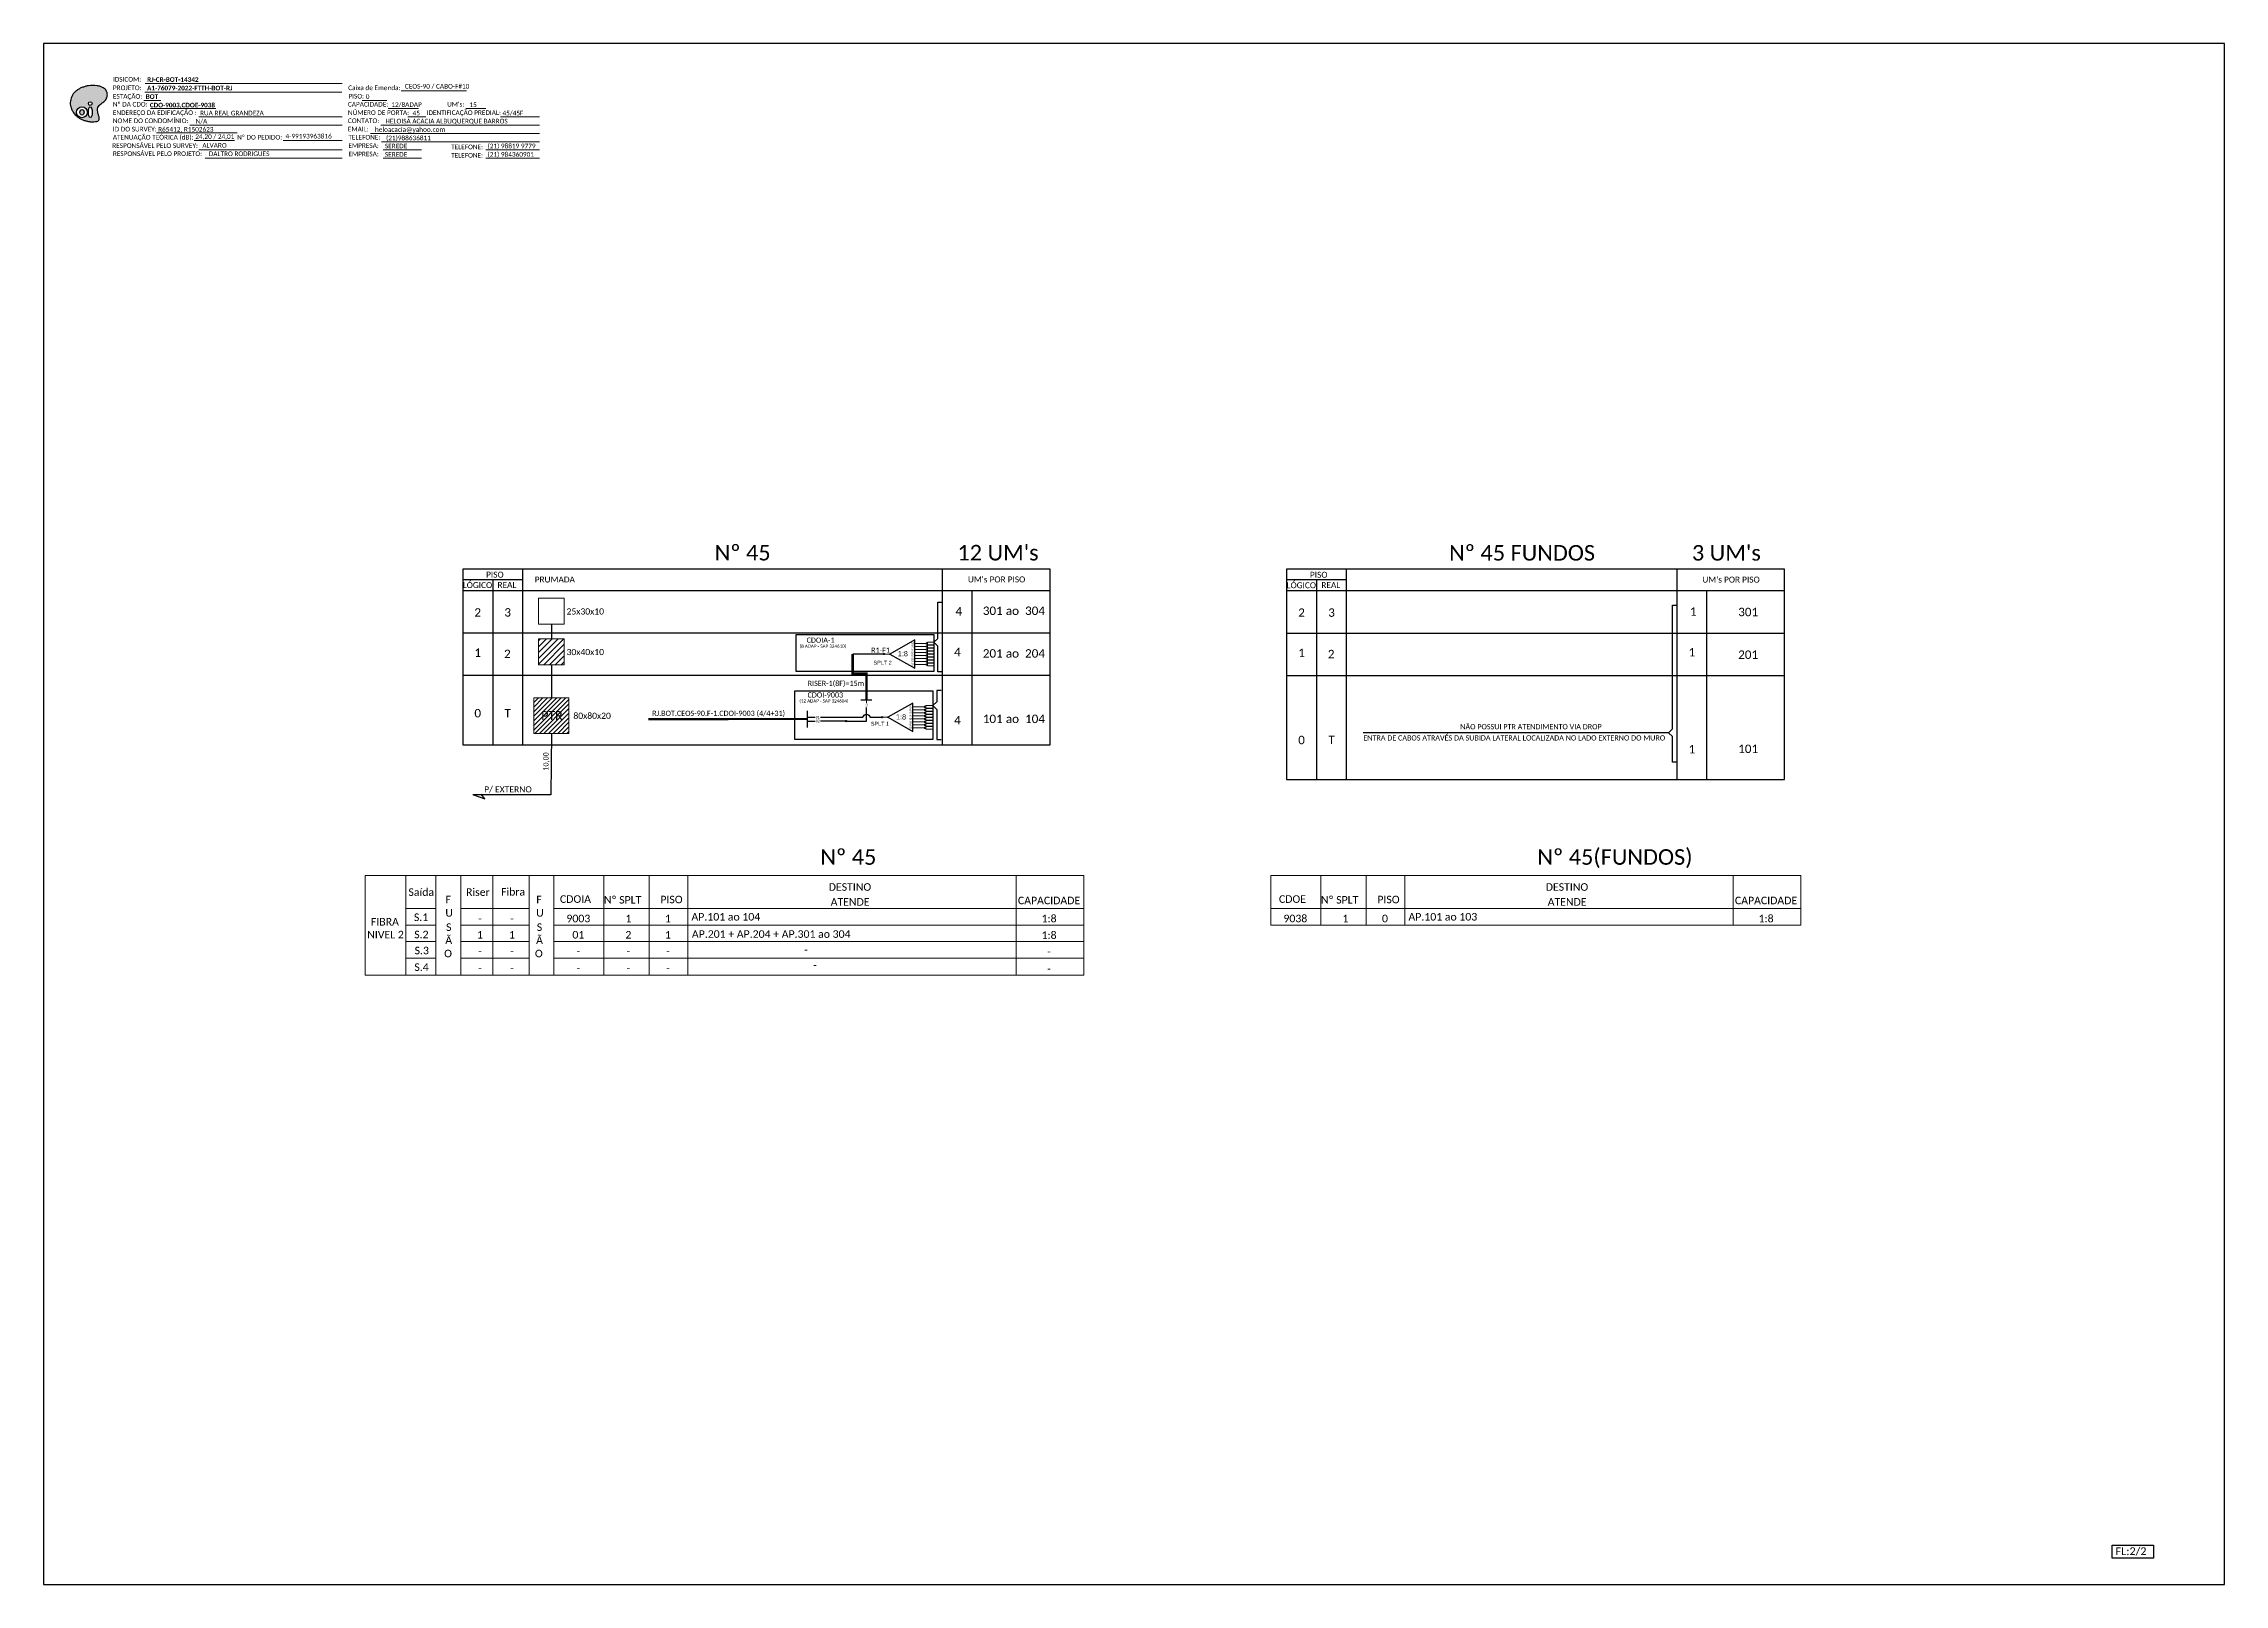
# Model space of a CAD drawing. Header units: metres. Extents: x -1286 to 428, y -500 to 94.
# Drawn here: x -413 to 428, y -500 to 94 of the extents above; entities that cross this region are included whole.
import ezdxf
from ezdxf.enums import TextEntityAlignment as Align

# ---------------------------------------------------------------- set-up
doc = ezdxf.new("R2010")
doc.units = ezdxf.units.M
doc.layers.add('(Notas)', color=7, linetype='Continuous', lineweight=0)
doc.layers.add('_NUMERAÇÃO_', color=34, linetype='Continuous', lineweight=0)
doc.layers.add('10.1-Caixas Subterrâneas', color=5, linetype='Continuous')
doc.styles.add('ARIAL', font='arial.ttf')
doc.styles.add('WMF-Calibri0', font='calibri.ttf')
doc.styles.add('WMF-Calibri1', font='calibrib.ttf')

msp = doc.modelspace()

# ---------------------------------------------------------------- texts
at = {"color": 7, "lineweight": 0, "style": 'WMF-Calibri0'}
for s, height, p in [('PROJETO:', 1.793, (-386.1, 76.26)), ('IDSICOM:', 1.793, (-386.1, 79.54)), ('Caixa de Emenda:', 1.7927, (-295.37, 76.26)), ('ESTAÇÃO:', 1.793, (-386.13, 72.98)), ('ENDEREÇO DA EDIFICAÇÃO :', 1.7927, (-386.13, 66.68)), ('Nº DA CDO:', 1.793, (-386.13, 69.91)), ('CAPACIDADE:', 1.7927, (-295.48, 69.91)), ('NÚMERO DE PORTA:', 1.7927, (-295.48, 66.68)), ('PISO:', 1.793, (-295.3, 73.03)), ('IDENTIFICAÇÃO PREDIAL:', 1.7927, (-265.11, 66.68)), ("UM's:", 1.793, (-257.24, 69.91)), ('ATENUAÇÃO TEÓRICA (dB):', 1.7927, (-386.13, 57.21)), ('NOME DO CONDOMÍNIO:', 1.7927, (-386.13, 63.56)), ('ID DO SURVEY:', 1.7927, (-386.13, 60.33)), ('Nº DO PEDIDO:', 1.7927, (-338.2, 57.21)), ('CONTATO:', 1.793, (-295.48, 63.56)), ('EMAIL:', 1.793, (-295.48, 60.33)), ('TELEFONE:', 1.793, (-295.3, 57.21)), ('RESPONSÁVEL PELO SURVEY:', 1.7927, (-386.37, 53.98)), ('RESPONSÁVEL PELO PROJETO:', 1.7927, (-386.13, 50.87)), ('EMPRESA:', 1.793, (-295.3, 53.98)), ('EMPRESA:', 1.793, (-295.3, 50.74)), ('TELEFONE:', 1.793, (-255.69, 53.47)), ('TELEFONE:', 1.793, (-255.69, 50.24))]:
    msp.add_text(s, height=height, dxfattribs=at).set_placement(p)
at = {"color": 7}
for s, height, style, p in [('A1-76079-2022-FTTH-BOT-RJ', 1.7927, 'WMF-Calibri1', (-372.95, 76.17)), ('RJ-CR-BOT-14342', 1.7927, 'WMF-Calibri1', (-372.91, 79.45)), ('CEOS-90 / CABO-F#10', 1.7927, 'WMF-Calibri0', (-273.52, 76.85)), ('BOT', 1.793, 'WMF-Calibri1', (-373.45, 72.89)), ('RUA REAL GRANDEZA', 1.7927, 'WMF-Calibri0', (-352.5, 66.52)), ('0', 1.79, 'WMF-Calibri0', (-288.61, 72.88)), ('12/8ADAP', 1.793, 'WMF-Calibri0', (-278.73, 69.79)), ('45', 1.793, 'WMF-Calibri0', (-270.54, 66.53)), ('15', 1.793, 'WMF-Calibri0', (-248.62, 69.77)), ('45/45F', 1.793, 'WMF-Calibri0', (-235.87, 66.53)), ('R65412, R1502623', 1.7927, 'WMF-Calibri0', (-368.67, 60.25)), ('24,20 / 24,01', 1.7927, 'WMF-Calibri0', (-354.35, 57.45)), ('N/A', 1.793, 'WMF-Calibri0', (-354.22, 63.39)), ('4-99193963816', 1.7927, 'WMF-Calibri0', (-319.55, 57.62)), ('heloacacia@yahoo.com', 1.7927, 'WMF-Calibri0', (-285.05, 60.18)), ('HELOISA ACACIA ALBUQUERQUE BARROS', 1.7927, 'WMF-Calibri0', (-281.01, 63.42)), ('(21)988636811', 1.7927, 'WMF-Calibri0', (-280.77, 56.94)), ('ALVARO', 1.793, 'WMF-Calibri0', (-351.61, 54.07)), ('DALTRO RODRIGUES', 1.7927, 'WMF-Calibri0', (-349.12, 50.83)), ('SEREDE', 1.793, 'WMF-Calibri0', (-281.23, 53.83)), ('SEREDE', 1.793, 'WMF-Calibri0', (-281.23, 50.59)), ('(21) 98819 9779', 1.7927, 'WMF-Calibri0', (-241.63, 53.83)), ('(21) 984360901', 1.7927, 'WMF-Calibri0', (-241.63, 50.59)), ('25x30x10', 2.373, 'WMF-Calibri0', (-211.17, -125.9)), ('301', 3.24, 'WMF-Calibri0', (-50.64, -126.07)), ('ao', 3.24, 'WMF-Calibri0', (-41.75, -126.07)), ('304', 3.24, 'WMF-Calibri0', (-34.35, -126.07)), ('301', 3.24, 'WMF-Calibri0', (240.67, -126.54)), ('30x40x10', 2.373, 'WMF-Calibri0', (-211.17, -141.55)), ('201', 3.24, 'WMF-Calibri0', (-50.64, -142.52)), ('ao', 3.24, 'WMF-Calibri0', (-41.75, -142.52)), ('204', 3.24, 'WMF-Calibri0', (-34.35, -142.52)), ('201', 3.24, 'WMF-Calibri0', (240.67, -142.99)), ('PTR', 3.433, 'WMF-Calibri0', (-220.94, -166.58)), ('80x80x20', 2.373, 'WMF-Calibri0', (-208.53, -166.12)), ('101', 3.24, 'WMF-Calibri0', (-50.64, -167.74)), ('ao', 3.24, 'WMF-Calibri0', (-41.75, -167.74)), ('104', 3.24, 'WMF-Calibri0', (-34.35, -167.74)), ('101', 3.24, 'WMF-Calibri0', (240.67, -179.29)), ('P/ EXTERNO', 2.373, 'WMF-Calibri0', (-242.94, -194.49))]:
    msp.add_text(s, height=height, dxfattribs=dict(at, style=style)).set_placement(p)
at = {"color": 7, "style": 'WMF-Calibri1'}
msp.add_text('CDO-9003,CDOE-9038', height=1.7927, dxfattribs=at).set_placement((-359.3, 69.6), align=Align.CENTER)
at = {"color": 0, "style": 'WMF-Calibri0'}
for s, height, p in [('Nº 45', 6, (-154.05, -105.06)), ("12 UM's", 6, (-60.42, -105.06)), ('Nº 45 FUNDOS', 6, (129.19, -105.12)), ("3 UM's", 6, (222.82, -105.12)), ('  LÓGICO', 2.3, (-252.8, -115.7)), ('     PISO', 2.3, (-246.25, -111.67)), ('    REAL', 2.3, (-241.04, -115.64)), ('PRUMADA', 2.3, (-223.46, -113.55)), ("UM's POR PISO", 2.3, (-56.4, -113.53)), ('  LÓGICO', 2.3, (64.91, -115.76)), ('     PISO', 2.3, (71.45, -111.73)), ('    REAL', 2.3, (76.67, -115.71)), ("UM's POR PISO", 2.3, (226.84, -113.59)), ('Nº 45', 6, (-113.28, -222.38)), ('Nº 45(FUNDOS)', 6, (163.23, -222.38))]:
    msp.add_text(s, height=height, dxfattribs=at).set_placement(p)
at = {"color": 1, "style": 'WMF-Calibri0'}
for s, p in [('(8 ADAP - SAP 324610)', (-112.29, -138.71)), ('(12 ADAP - SAP 324604)', (-111.91, -159.83))]:
    msp.add_text(s, height=1.25, dxfattribs=at).set_placement(p, align=Align.CENTER)
for s, p in [('CDOIA-1', (-118.59, -136.78)), ('CDOI-9003', (-118.22, -157.9)), ('RJ.BOT.CEOS-90.F-1.CDOI-9003 (4/4+31)', (-178.15, -164.98)), ('NÃO POSSUI PTR ATENDIMENTO VIA DROP', (133.48, -170.16)), ('ENTRA DE CABOS ATRAVÉS DA SUBIDA LATERAL LOCALIZADA NO LADO EXTERNO DO MURO', (96.09, -174.47))]:
    msp.add_text(s, height=2, dxfattribs=at).set_placement(p)
at = {"color": 5, "style": 'WMF-Calibri0'}
for s, p in [('R1-F1', (-93.7, -140.66)), ('RISER-1(8F)=15m', (-118.18, -153.45))]:
    msp.add_text(s, height=2, dxfattribs=at).set_placement(p)
at = {"style": 'ARIAL'}
for s, p in [('01', (-114.28, -165.51)), ('02', (-114.28, -166.97))]:
    msp.add_text(s, height=1, dxfattribs=at).set_placement(p, align=Align.MIDDLE_CENTER)
msp.add_text('01', height=0.75, rotation=90, dxfattribs=at).set_placement((-95.45, -160.83), align=Align.MIDDLE_CENTER)
at = {"color": 7, "linetype": 'Continuous', "lineweight": 0, "style": 'WMF-Calibri0'}
for s, height, p in [('Saída', 2.911, (-267.2, -232.92)), ('F', 2.91, (-256.78, -235.79)), ('Riser', 2.911, (-245.37, -232.92)), ('Fibra', 2.911, (-231.79, -232.8)), ('F', 2.91, (-221.77, -235.79)), ('CDOIA', 2.911, (-207.73, -235.6)), ('Nº SPLT', 2.911, (-189.53, -235.89)), ('PISO', 2.911, (-170.71, -235.77)), ('DESTINO', 2.911, (-101.88, -230.95)), ('ATENDE', 2.911, (-101.81, -236.7)), ('CAPACIDADE', 2.911, (-25.1, -236.14)), ('CDOE', 2.911, (68.78, -235.6)), ('Nº SPLT', 2.911, (86.98, -235.89)), ('PISO', 2.911, (105.8, -235.77)), ('DESTINO', 2.911, (174.63, -230.95)), ('ATENDE', 2.911, (174.7, -236.7)), ('CAPACIDADE', 2.911, (251.41, -236.14)), ('FIBRA ', 2.911, (-280.71, -244.35)), ('S.1', 2.911, (-267.28, -242.61)), ('S.1', 2.911, (-267.28, -242.62)), ('U', 2.91, (-256.45, -240.94)), ('-', 2.91, (-244.55, -243.09)), ('-', 2.91, (-232.21, -243.09)), ('U', 2.91, (-221.44, -240.94)), ('9003', 2.911, (-206.62, -243.09)), ('1', 2.91, (-187.32, -243.09)), ('1', 2.91, (-172.07, -243.09)), ('AP.101 ao 104', 2.9106, (-149.74, -242.43)), ('1:8', 2.911, (-25.1, -243.1)), ('9038', 2.911, (69.89, -243.09)), ('1', 2.91, (89.19, -243.09)), ('0', 2.91, (104.44, -243.09)), ('AP.101 ao 103', 2.9106, (126.77, -242.43)), ('1:8', 2.911, (251.41, -243.1)), ('NIVEL 2', 2.911, (-280.97, -249.31)), ('S.2', 2.911, (-267.15, -249.26)), ('S.2', 2.911, (-267.15, -249.27)), ('Ã', 2.91, (-256.61, -251.44)), ('S', 2.91, (-256.6, -246.42)), ('1', 2.91, (-244.55, -249.37)), ('1', 2.91, (-232.21, -249.37)), ('Ã', 2.91, (-221.6, -251.44)), ('S', 2.91, (-221.59, -246.42)), ('01', 2.911, (-206.62, -249.37)), ('2', 2.91, (-187.32, -249.37)), ('1', 2.91, (-172.07, -249.37)), ('AP.201 + AP.204 + AP.301 ao 304', 2.9106, (-132.25, -249.08)), ('1:8', 2.911, (-25.1, -249.51)), ('S.4', 2.911, (-267.08, -261.84)), ('S.3', 2.911, (-267.01, -255.43)), ('O', 2.91, (-256.86, -256.59)), ('-', 2.91, (-244.55, -255.7)), ('-', 2.91, (-232.21, -255.7)), ('O', 2.91, (-221.85, -256.59)), ('-', 2.91, (-206.62, -255.7)), ('-', 2.91, (-187.32, -255.7)), ('-', 2.91, (-172.07, -255.7)), ('-', 2.91, (-118.8, -255.14)), ('-', 2.91, (-25.1, -255.84)), ('-', 2.91, (-244.55, -262.28)), ('-', 2.91, (-232.21, -262.28)), ('-', 2.91, (-206.62, -262.28)), ('-', 2.91, (-187.32, -262.28)), ('-', 2.91, (-172.07, -262.28)), ('-', 2.91, (-115.37, -261.05)), ('-', 2.91, (-25.1, -262.42))]:
    msp.add_text(s, height=height, dxfattribs=at).set_placement(p, align=Align.MIDDLE_CENTER)
at = {"style": 'WMF-Calibri0'}
msp.add_text('FL:2/2', height=3, dxfattribs=at).set_placement((386.21, -488.52))
at = {"color": 7, "style": 'WMF-Calibri0'}
for tag, flags, p in [('2', 4, (-245.43, -125.1)), ('3', 4, (-233.86, -125.08)), ('4', 4, (-59.91, -124.66)), ('2', 4, (72.27, -125.16)), ('3', 4, (83.85, -125.15)), ('1', 4, (223.33, -124.73)), ('1', 4, (-245.43, -140.61)), ('2', 4, (-233.99, -141.06)), ('4', 4, (-60.43, -140.36)), ('1', 4, (72.27, -140.68)), ('2', 4, (83.72, -141.13)), ('1', 4, (222.81, -140.42)), ('0', 4, (-245.43, -163.94)), ('T', 12, (-233.86, -163.9)), ('4', 4, (-60.43, -166.65)), ('0', 4, (72.27, -174.29)), ('T', 12, (83.85, -174.26)), ('1', 4, (222.81, -177.8))]:
    msp.add_attdef(tag, text='XX', height=3.24, dxfattribs=dict(at, flags=flags)).set_placement(p, align=Align.MIDDLE_CENTER)
at = {"layer": '10.1-Caixas Subterrâneas', "color": 7, "style": 'ARIAL'}
msp.add_text('10,00', height=2.021, rotation=89.63307, dxfattribs=at).set_placement((-219.13, -182.55), align=Align.MIDDLE_CENTER)

# ---------------------------------------------------------------- blocks, each defined once
blk = doc.blocks.new('SPLITTER_')
blk.add_point((0, 0))
at = {"style": 'ARIAL', "flags": 4}
blk.add_attdef('SPLT', (0, -3.26), '', height=1.5, dxfattribs=at)
blk = doc.blocks.new('SPLT_1-8_SC-APC')
at = {"color": 1, "lineweight": 0}
blk.add_lwpolyline([(-17.04, -7.55), (-19.26, -7.55)], dxfattribs=at)
at = {"color": 1}
blk.add_lwpolyline([(-7.37, -2.1), (-17.04, -7.55), (-7.37, -13), (-7.37, -2.1)], dxfattribs=at)
at = {"color": 3, "lineweight": 0}
for points in [[(-2.99, -3.51), (-7.37, -3.51)], [(-7.37, -4.66), (-2.99, -4.66)], [(-7.37, -5.82), (-2.99, -5.82)], [(-7.37, -6.97), (-2.99, -6.97)], [(-7.37, -8.12), (-2.99, -8.12)], [(-2.41, -3.02), (-2.41, -4)], [(-2.41, -3.02), (0, -3.02)], [(-2.41, -4), (0, -4)], [(-2.41, -4.17), (-2.41, -5.16)], [(-2.41, -4.17), (0, -4.17)], [(-2.41, -5.16), (0, -5.16)], [(-2.41, -5.32), (-2.41, -6.31)], [(-2.41, -5.32), (0, -5.32)], [(-2.41, -6.31), (0, -6.31)], [(-2.41, -6.48), (-2.41, -7.46)], [(-2.41, -6.48), (0, -6.48)], [(-2.41, -7.46), (0, -7.46)], [(-2.41, -7.63), (-2.41, -8.62)], [(-2.41, -7.63), (0, -7.63)], [(-7.37, -9.28), (-2.99, -9.28)], [(-7.37, -10.43), (-2.99, -10.43)], [(-7.37, -11.58), (-2.99, -11.58)], [(-2.41, -8.62), (0, -8.62)], [(-2.41, -8.78), (-2.41, -9.77)], [(-2.41, -8.78), (0, -8.78)], [(-2.41, -9.77), (0, -9.77)], [(-2.41, -9.94), (-2.41, -10.92)], [(-2.41, -9.94), (0, -9.94)], [(-2.41, -10.92), (0, -10.92)], [(-2.41, -11.09), (-2.41, -12.08)], [(-2.41, -11.09), (0, -11.09)], [(-2.41, -12.08), (0, -12.08)]]:
    blk.add_lwpolyline(points, dxfattribs=at)
for points in [[(-2.99, -3.22), (-2.41, -3.22), (-2.41, -3.8), (-2.99, -3.8)], [(-2.99, -4.38), (-2.41, -4.38), (-2.41, -4.95), (-2.99, -4.95)], [(-2.99, -5.53), (-2.41, -5.53), (-2.41, -6.1), (-2.99, -6.1)], [(-2.99, -6.68), (-2.41, -6.68), (-2.41, -7.26), (-2.99, -7.26)], [(-2.99, -7.84), (-2.41, -7.84), (-2.41, -8.41), (-2.99, -8.41)], [(-2.99, -8.99), (-2.41, -8.99), (-2.41, -9.56), (-2.99, -9.56)], [(-2.99, -10.14), (-2.41, -10.14), (-2.41, -10.72), (-2.99, -10.72)], [(-2.99, -11.3), (-2.41, -11.3), (-2.41, -11.87), (-2.99, -11.87)]]:
    blk.add_lwpolyline(points, close=True, dxfattribs=at)
at = {"color": 1, "style": 'ARIAL'}
for s, height, p in [('1:8', 2, (-13.91, -8.4)), ('S1', 0.75, (-8.74, -3.78)), ('S2', 0.75, (-8.74, -4.97)), ('S3', 0.75, (-8.74, -6.18)), ('S4', 0.75, (-8.74, -7.36)), ('S5', 0.75, (-8.74, -8.57)), ('S6', 0.75, (-8.74, -9.69)), ('S7', 0.75, (-8.74, -10.78)), ('S8', 0.75, (-8.74, -11.9))]:
    blk.add_text(s, height=height, dxfattribs=at).set_placement(p)
blk = doc.blocks.new('SPLITTER FUTURO')
blk.add_point((0, 0))
at = {"style": 'ARIAL', "text_generation_flag": 6, "flags": 4}
for tag, p, height in [('SPLT', (-6.22, -4.1), 1.5), ('INSTAL.', (-6.25, -6.09), 1.25)]:
    blk.add_attdef(tag, p, '', height=height, rotation=180, dxfattribs=at)
blk = doc.blocks.new('OI')
h = blk.add_hatch(color=40)
edge = h.paths.add_edge_path()
edge.add_spline(control_points=[(4.35, -0.67), (3.92, -0.99), (3.26, -1.5), (2.81, -2.59), (2.9, -3.5), (3.06, -4.27), (3.31, -4.85), (3.37, -5.39), (3.4, -5.88), (3.2, -6.4), (2.54, -6.61), (1.65, -6.63), (0.55, -6.67), (-0.56, -6.42), (-1.61, -6.14), (-2.77, -5.61), (-3.92, -4.77), (-4.89, -3.7), (-5.34, -2.65), (-5.6, -1.94), (-5.85, -0.96), (-5.71, 0.47), (-5.1, 2.02), (-4.14, 3.02), (-3.3, 3.61), (-2.37, 4.16), (-1.36, 4.44), (-0.56, 4.7), (0.79, 4.85), (2.24, 4.97), (3.79, 4.57), (4.67, 4.21), (5.44, 3.65), (5.76, 2.99), (6.03, 2.21), (6.01, 1.46), (5.72, 0.64), (5.31, 0.08), (4.88, -0.38), (4.51, -0.55), (4.35, -0.67)], knot_values=[0, 0, 0, 0, 1.60434, 2.417191, 3.427595, 4.282808, 4.776746, 5.304182, 5.888771, 6.258406, 6.858137, 7.79129, 8.986195, 10.124242, 11.187857, 12.242908, 13.953784, 15.414161, 16.515391, 17.349188, 17.675853, 19.552021, 21.515531, 22.568638, 23.63245, 24.621084, 25.782718, 26.745347, 27.142653, 29.870543, 31.004649, 31.921532, 32.709589, 33.801391, 34.042471, 35.192333, 35.971461, 36.628871, 37.254359, 37.836911, 37.836911, 37.836911, 37.836911], degree=3, periodic=0)
h.paths.add_polyline_path([(1.13, -0.87, -1), (-0.04, -0.87, -1)], flags=16)
edge = h.paths.add_edge_path(flags=16)
edge.add_ellipse((0.56, -3.59), major_axis=(-0.02, 1.71), ratio=0.361305, start_angle=0, end_angle=360)
h.paths.add_polyline_path([(-0.36, -3.62, -1), (-3.8, -3.62, -1)], flags=16)
edge = h.paths.add_edge_path(flags=0)
edge.add_ellipse((-2.08, -3.62), major_axis=(0, 0.885), ratio=0.758294, start_angle=0, end_angle=360)
at = {"color": 40}
for centre, radius in [((-2.08, -3.62), 1.72), ((0.54, -0.87), 0.587)]:
    blk.add_circle(centre, radius, dxfattribs=at)
blk.add_ellipse((-2.08, -3.62), major_axis=(0, 0.885), ratio=0.758294, start_param=-3.141592653589792, end_param=3.141592653589792, dxfattribs=at)
blk.add_ellipse((0.56, -3.59), major_axis=(-0.02, 1.71), ratio=0.361305, dxfattribs=at)
at = {"color": 40, "start_tangent": (-0.800898, -0.598801), "end_tangent": (-0.800898, -0.598801)}
blk.add_spline([(4.35, -0.67), (3.2, -1.78), (2.9, -2.54), (2.92, -3.55), (3.12, -4.38), (3.28, -4.85), (3.37, -5.37), (3.35, -5.95), (3.2, -6.29), (2.66, -6.55), (1.73, -6.63), (0.54, -6.62), (-0.58, -6.41), (-1.6, -6.11), (-2.56, -5.67), (-3.95, -4.67), (-4.89, -3.56), (-5.37, -2.56), (-5.64, -1.78), (-5.72, -1.46), (-5.63, 0.42), (-4.84, 2.22), (-4.13, 2.99), (-3.27, 3.62), (-2.4, 4.09), (-1.3, 4.47), (-0.37, 4.72), (0.02, 4.77), (2.75, 4.8), (3.85, 4.53), (4.69, 4.16), (5.31, 3.68), (5.85, 2.73), (5.93, 2.5), (5.94, 1.35), (5.67, 0.62), (5.29, 0.08), (4.84, -0.36), (4.35, -0.67)], degree=3, dxfattribs=at)

# ---------------------------------------------------------------- hatches: boundary and pattern name
h = msp.add_hatch()
h.set_pattern_fill('LINE', color=1, scale=0.5, angle=45)
h.set_pattern_definition([(45, (14.2327, -59.2588), (-1.122532, 1.122532), [])])
h.paths.add_polyline_path([(-212.06, -135.27), (-221.97, -135.27), (-221.97, -145.31), (-212.06, -145.31)])
h = msp.add_hatch(color=3)
h.dxf.hatch_style = 1
edge = h.paths.add_edge_path()
edge.add_arc((-88.77, -141.13), 0.242, 0, 360)
h = msp.add_hatch()
h.set_pattern_fill('ANSI31', color=1, scale=10, style=0)
h.set_pattern_definition([(45, (-835.4195, -555.7696), (-0.8838835, 0.8838835), [])])
h.paths.add_polyline_path([(-223.8, -171.81), (-210.23, -171.81), (-210.23, -158.05), (-223.8, -158.05)])
h.paths.add_polyline_path([(-221.8, -167.45), (-211.71, -167.45), (-211.71, -162.3), (-221.8, -162.3)], flags=24)
h = msp.add_hatch(color=3)
h.dxf.hatch_style = 1
edge = h.paths.add_edge_path()
edge.add_arc((-103.45, -166.97), 0.256, 0, 360)
h = msp.add_hatch(color=3)
h.dxf.hatch_style = 1
edge = h.paths.add_edge_path()
edge.add_arc((-89.46, -165.51), 0.256, -180, 180, ccw=False)
h = msp.add_hatch(color=3)
h.dxf.hatch_style = 1
edge = h.paths.add_edge_path()
edge.add_arc((-89.46, -165.51), 0.256, 0, 360)

# ---------------------------------------------------------------- linework, layer by layer
at = {"layer": '(Notas)', "lineweight": 0}
for p, q in [((-273.13, -264.93), (-273.13, -226.56)), ((-261.6, -264.93), (-261.6, -226.56)), ((-251.97, -264.93), (-251.97, -226.56)), ((-239.63, -264.93), (-239.63, -226.56)), ((-225.6, -264.93), (-225.6, -226.56)), ((-216.13, -264.93), (-216.13, -226.56)), ((-196.83, -264.93), (-196.83, -226.56)), ((-179.35, -264.93), (-179.35, -226.56)), ((-164.43, -264.93), (-164.43, -226.56)), ((-37.74, -264.93), (-37.74, -226.56)), ((60.38, -245.61), (60.38, -226.56)), ((79.68, -245.61), (79.68, -226.56)), ((97.16, -245.61), (97.16, -226.56)), ((112.08, -245.61), (112.08, -226.56)), ((238.77, -245.61), (238.77, -226.56))]:
    msp.add_line(p, q, dxfattribs=at)
for points in [[(-11.74, -226.56), (-11.74, -264.93)], [(264.77, -226.56), (264.77, -245.61)]]:
    msp.add_lwpolyline(points, dxfattribs=at)
at = {"color": 5}
msp.add_line((-88.77, -141.13), (-100.79, -141.13), dxfattribs=at)
at = {"color": 1}
msp.add_line((-118.44, -163.02), (-118.44, -169.41), dxfattribs=at)
msp.add_lwpolyline([(-412.84, -499.81), (428.16, -499.81), (428.16, 94.19), (-412.84, 94.19)], close=True)
at = {"color": 7, "lineweight": 0}
for points in [[(-373.7, 78.79), (-297.73, 78.79)], [(-274.91, 76.01), (-249.78, 76.01)], [(-374.24, 72.24), (-367.69, 72.24)], [(-373.74, 75.52), (-297.78, 75.52)], [(-371.58, 69.17), (-346.42, 69.17)], [(-289.96, 72.28), (-280.47, 72.28)], [(-279.91, 69.17), (-268.29, 69.17)], [(-249.97, 69.17), (-242.3, 69.17)], [(-369.26, 59.75), (-338.21, 59.75)], [(-356.42, 62.82), (-297.75, 62.82)], [(-353.01, 65.93), (-297.75, 65.93)], [(-286.83, 59.58), (-221.57, 59.58)], [(-282.79, 62.82), (-221.57, 62.82)], [(-272.32, 65.93), (-265.38, 65.93)], [(-236.63, 65.93), (-221.59, 65.93)], [(-354.73, 56.79), (-339.21, 56.79)], [(-353.01, 53.23), (-297.75, 53.23)], [(-320.49, 56.79), (-297.73, 56.79)], [(-282.55, 56.34), (-221.57, 56.34)], [(-281.94, 53.23), (-267.14, 53.23)], [(-242.33, 53.23), (-221.57, 53.23)], [(-350.52, 49.99), (-297.75, 49.99)], [(-281.94, 49.99), (-267.14, 49.99)], [(-242.33, 49.99), (-221.57, 49.99)]]:
    msp.add_lwpolyline(points, dxfattribs=at)
at = {"color": 0}
for points in [[(-24.7, -108.37), (-251.22, -108.37)], [(258.54, -108.43), (66.49, -108.43)], [(-228.07, -112.48), (-251.22, -112.48)], [(89.63, -112.54), (66.49, -112.54)]]:
    msp.add_lwpolyline(points, dxfattribs=at)
for points in [[(-251.22, -108.37), (-251.22, -116.59)], [(-228.07, -116.59), (-228.07, -108.37)], [(-66.29, -108.37), (-66.29, -116.59)], [(-24.7, -116.59), (-24.7, -108.37)], [(66.49, -108.43), (66.49, -116.65)], [(89.63, -116.65), (89.63, -108.43)], [(216.95, -108.43), (216.95, -116.65)], [(258.54, -116.65), (258.54, -108.43)], [(-251.22, -116.59), (-24.7, -116.59)], [(-251.22, -116.59), (-24.7, -116.59)], [(-251.22, -116.59), (-24.7, -116.59)], [(-251.22, -116.59), (-24.7, -116.59)], [(-251.22, -116.59), (-24.7, -116.59)], [(-251.22, -116.59), (-24.7, -116.59)], [(-251.22, -116.59), (-24.7, -116.59)], [(-251.22, -116.59), (-24.7, -116.59)], [(-251.22, -116.59), (-251.22, -176.1), (-24.7, -176.1), (-24.7, -116.59)], [(-239.64, -112.48), (-239.64, -116.59)], [(-239.64, -116.59), (-239.64, -176.1)], [(-228.07, -176.1), (-228.07, -116.59)], [(-66.29, -116.59), (-66.29, -176.1)], [(-54.72, -176.1), (-54.72, -116.59)], [(66.49, -116.65), (258.54, -116.65)], [(66.49, -116.65), (258.54, -116.65)], [(66.49, -116.65), (258.54, -116.65)], [(66.49, -116.65), (258.54, -116.65)], [(66.49, -116.65), (66.49, -189.45), (258.54, -189.45), (258.54, -116.65)], [(66.49, -116.65), (258.54, -116.65)], [(66.49, -116.65), (258.54, -116.65)], [(66.49, -116.65), (258.54, -116.65)], [(78.06, -112.54), (78.06, -116.65)], [(78.06, -116.65), (78.06, -189.45)], [(89.63, -189.45), (89.63, -116.65)], [(216.95, -116.65), (216.95, -189.45)], [(228.52, -189.45), (228.52, -116.65)], [(-251.22, -132.96), (-24.7, -132.96)], [(-251.22, -132.96), (-24.7, -132.96)], [(66.49, -133.03), (258.54, -133.03)], [(66.49, -133.03), (258.54, -133.03)], [(-251.22, -149.33), (-24.7, -149.33)], [(66.49, -149.4), (258.54, -149.4)]]:
    msp.add_lwpolyline(points)
at = {"lineweight": 0}
msp.add_lwpolyline([(-212.06, -119.61), (-221.97, -119.61), (-221.97, -129.65), (-212.06, -129.65)], close=True, dxfattribs=at)
at = {"color": 3}
for points in [[(-66.29, -147.95), (-67.94, -147.95), (-67.94, -138.11), (-69.51, -136.6), (-67.94, -135.1), (-67.94, -121.18), (-66.29, -121.18)], [(216.95, -182.8), (215.3, -182.8), (215.3, -172.96), (213.73, -171.46), (215.3, -169.95), (215.3, -122.28), (216.95, -122.28)], [(-217.01, -129.65), (-217.01, -135.27)], [(-217.01, -145.31), (-217.01, -158.05)], [(-66.72, -155.13), (-68.37, -155.13), (-68.38, -159.52), (-69.94, -161.02), (-68.38, -162.53), (-68.38, -174.05), (-66.73, -174.05)], [(-118.44, -165.51), (-115.28, -165.51)], [(213.73, -171.46), (95.98, -171.46)]]:
    msp.add_lwpolyline(points, dxfattribs=at)
at = {"color": 1}
for points in [[(-122.64, -133.59), (-69.51, -133.59), (-69.51, -147.91), (-122.64, -147.91)], [(-123.07, -155.3), (-69.94, -155.3), (-69.94, -174.02), (-123.07, -174.02)]]:
    msp.add_lwpolyline(points, close=True, dxfattribs=at)
at = {"color": 1, "lineweight": 0}
for points in [[(-212.06, -135.27), (-221.97, -135.27), (-221.97, -145.31), (-212.06, -145.31)], [(-223.8, -158.05), (-210.23, -158.05), (-210.23, -171.81), (-223.8, -171.81)]]:
    msp.add_lwpolyline(points, close=True, dxfattribs=at)
at = {"color": 5, "const_width": 1}
msp.add_lwpolyline([(-100.79, -141.13), (-100.79, -148.74), (-95.5, -148.74), (-95.5, -158.8)], dxfattribs=at)
at = {"color": 5}
for points in [[(-97.62, -158.8), (-93.38, -158.8)], [(-103.2, -166.97), (-95.5, -166.98), (-95.5, -161.76)]]:
    msp.add_lwpolyline(points, dxfattribs=at)
at = {"color": 5, "lineweight": 0}
msp.add_lwpolyline([(-95.5, -158.8), (-95.5, -160.09)], dxfattribs=at)
at = {"color": 1}
msp.add_lwpolyline([(-179.69, -166.25, 0.8, 0.8, 0), (-118.44, -166.21, 0.8, 0.8, 0)], format="xyseb", dxfattribs=at)
at = {"color": 2}
for points in [[(-118.44, -166.97), (-115.28, -166.97)], [(-103.3, -166.97), (-113.21, -166.97)]]:
    msp.add_lwpolyline(points, dxfattribs=at)
at = {"color": 3}
msp.add_lwpolyline([(-113.21, -165.51), (-96.86, -165.51, -0.832807), (-94.11, -165.51), (-89.46, -165.51)], format="xyb", dxfattribs=at)
at = {"color": 1}
for points in [[(-217.01, -171.81), (-217.19, -195.39), (-247.29, -195.39)], [(-247.08, -195.39), (-242.66, -196.99)], [(-242.66, -196.99), (-244.07, -195.16)]]:
    msp.add_lwpolyline(points, dxfattribs=at)
at = {"color": 7}
msp.add_lwpolyline([(384.86, -484.64), (400.79, -484.64), (400.79, -489.7), (384.86, -489.7)], close=True, dxfattribs=at)
at = {"color": 3}
for centre, radius in [((-88.77, -141.13), 0.242), ((-103.45, -166.97), 0.256), ((-89.46, -165.51), 0.256), ((-89.46, -165.51), 0.256)]:
    msp.add_circle(centre, radius, dxfattribs=at)
at = {"layer": '_NUMERAÇÃO_', "color": 0, "lineweight": 0}
for p, q in [((-11.74, -226.56), (-288.77, -226.56)), ((-288.77, -226.56), (-288.77, -264.93)), ((264.77, -226.56), (60.38, -226.56)), ((-261.6, -239.28), (-273.13, -239.28)), ((-225.6, -239.28), (-251.97, -239.28)), ((-11.74, -239.28), (-216.13, -239.28)), ((264.77, -239.28), (60.38, -239.28)), ((-261.6, -245.61), (-273.13, -245.61)), ((-261.6, -252.02), (-273.13, -252.02)), ((-225.6, -245.61), (-251.97, -245.61)), ((-225.6, -252.02), (-251.97, -252.02)), ((-11.74, -245.61), (-216.13, -245.61)), ((-11.74, -252.02), (-216.13, -252.02)), ((264.77, -245.61), (60.38, -245.61)), ((-261.6, -258.36), (-273.13, -258.36)), ((-225.6, -258.36), (-251.97, -258.36)), ((-11.74, -258.36), (-216.13, -258.36)), ((-11.74, -264.93), (-288.77, -264.93))]:
    msp.add_line(p, q, dxfattribs=at)

# ---------------------------------------------------------------- block references
at = {"color": 7, "xscale": 1.213923925163967, "yscale": 1.213923925163967, "zscale": 1.213923925163967, "rotation": 0.1532896023949059}
msp.add_blockref('OI', (-395.53, 72.14), dxfattribs=at)
ref = msp.add_blockref('SPLITTER FUTURO', (-86.54, -141.13))
ref.add_attrib('SPLT', 'SPLT 2', (-92.77, -145.23), dxfattribs={"height": 1.5, "rotation": 180, "style": 'ARIAL', "text_generation_flag": 6})
at = {"color": 3}
for p in [(-69.51, -133.59), (-70.2, -157.97)]:
    msp.add_blockref('SPLT_1-8_SC-APC', p, dxfattribs=at)
ref = msp.add_blockref('SPLITTER_', (-87.26, -165.51), dxfattribs=dict(xscale=-1))
ref.add_attrib('SPLT', 'SPLT 1', (-93.79, -168.77), dxfattribs={"height": 1.5, "style": 'ARIAL'})

msp.set_redraw_order([(e.dxf.handle, doc.entitydb.next_handle()) for e in msp.query("TEXT MTEXT ATTDEF DIMENSION ARC_DIMENSION")])  # texts and dimensions are drawn at this point

doc.saveas('drawing.dxf')
